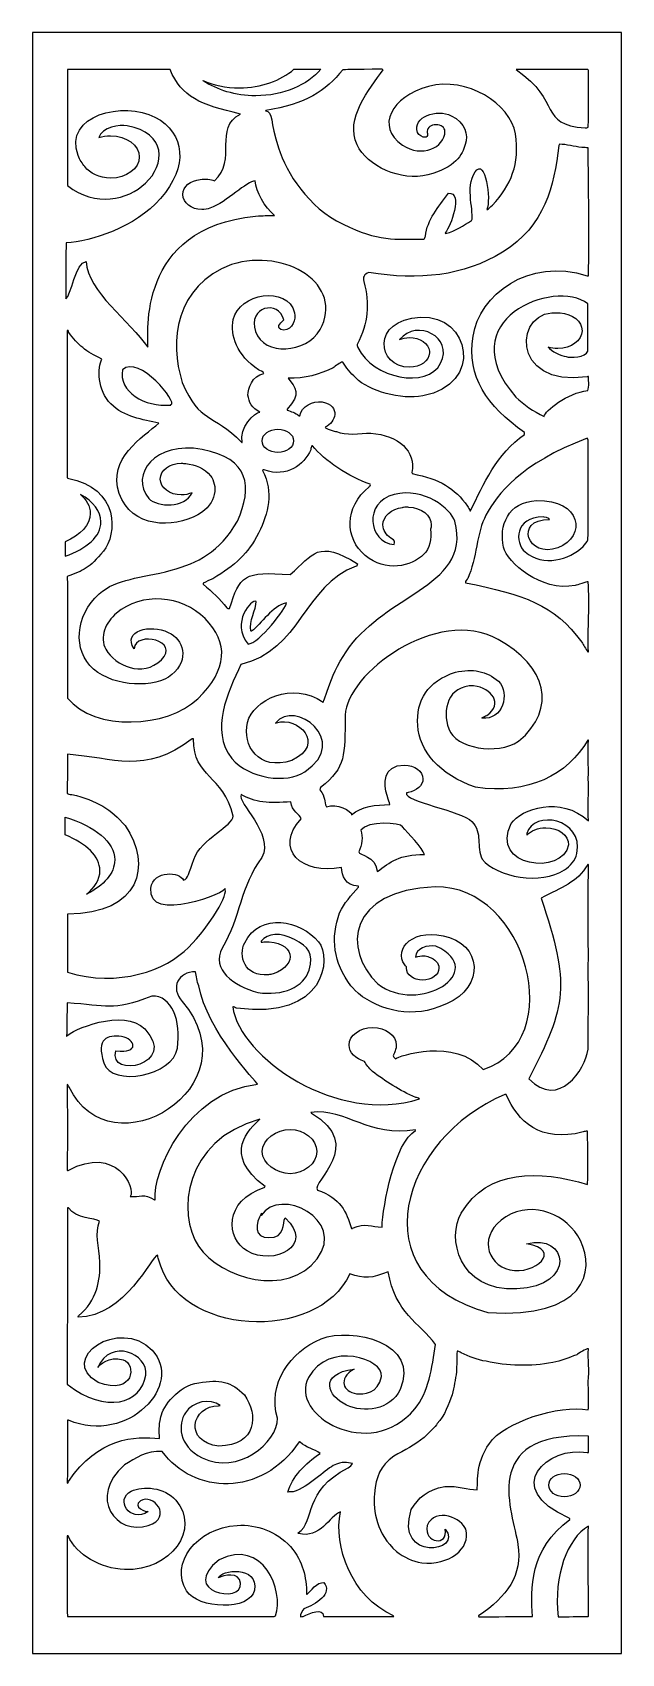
# Model space of a CAD drawing. Header units: centimetres. Extents: x 14.5 to 20.6, y -8.4 to 8.4.
import ezdxf

# ---------------------------------------------------------------- set-up
doc = ezdxf.new("R2010")
doc.units = ezdxf.units.CM
doc.header["$MEASUREMENT"] = 0
doc.layers.add('layer 1', color=7, linetype='Continuous')

msp = doc.modelspace()

# ---------------------------------------------------------------- linework, layer by layer
at = {"layer": 'layer 1', "color": 250}
for points, knots in [([(14.48272, 8.40077), (14.48272, 8.40077), (20.60883, 8.40077), (20.60883, 8.40077), (20.60883, 8.40077), (20.60883, 8.40077), (20.60883, -8.44603), (20.60883, -8.44603), (20.60883, -8.44603), (20.60883, -8.44603), (14.48272, -8.44603), (14.48272, -8.44603), (14.48272, -8.44603), (14.48272, -8.44603), (14.48272, 8.40077), (14.48272, 8.40077)], [0, 0, 0, 0, 0.2, 0.2, 0.2, 0.2, 0.4, 0.4, 0.4, 0.4, 0.6, 0.6, 0.6, 0.6, 1, 1, 1, 1]), ([(16.24335, 6.56004), (16.27398, 6.56004), (16.30302, 6.56572), (16.32887, 6.57581), (16.32887, 6.57581), (16.50755, 6.63549), (16.7092, 6.8578), (16.80059, 6.8578), (16.80059, 6.8578), (16.80693, 6.74322), (16.89773, 6.58594), (16.99875, 6.49946), (16.99875, 6.49946), (16.91508, 6.49711), (16.89168, 6.49711), (16.80395, 6.49125), (16.80395, 6.49125), (15.56239, 6.373), (15.68643, 5.25323), (15.68389, 5.12941), (15.68389, 5.12941), (15.49844, 5.39573), (15.0527, 5.71216), (15.04288, 6.01854), (15.04288, 6.01854), (14.93221, 6.01854), (14.88385, 5.65601), (14.82896, 5.63255), (14.82896, 5.63255), (14.82973, 5.79663), (14.83055, 6.13931), (14.83353, 6.21279), (14.83353, 6.21279), (15.09222, 6.23073), (15.55093, 6.37074), (15.81527, 6.67502), (15.81527, 6.67502), (16.10254, 7.00569), (16.07663, 7.35397), (15.75635, 7.52116), (15.75635, 7.52116), (15.43606, 7.68836), (14.8008, 7.54527), (14.95849, 7.12119), (14.95849, 7.12119), (14.97573, 7.07486), (14.99992, 7.03717), (15.02876, 7.00724), (15.02876, 7.00724), (15.07818, 6.93544), (15.17924, 6.88605), (15.29545, 6.88605), (15.29545, 6.88605), (15.46008, 6.88605), (15.59435, 6.98518), (15.59435, 7.10673), (15.59435, 7.10673), (15.59435, 7.22828), (15.46008, 7.32741), (15.29545, 7.32741), (15.29545, 7.32741), (15.25162, 7.32741), (15.20995, 7.32038), (15.17238, 7.30778), (15.17238, 7.30778), (15.20872, 7.41545), (15.38876, 7.44657), (15.4686, 7.43102), (15.4686, 7.43102), (15.8805, 7.35076), (15.86618, 7.03036), (15.65793, 6.83301), (15.65793, 6.83301), (15.47417, 6.65889), (15.13656, 6.58376), (14.84856, 6.80855), (14.84856, 6.80855), (14.84654, 8.01378), (14.84654, 8.01378), (14.84856, 8.01554), (14.84856, 8.01554), (15.20347, 8.01554), (15.5584, 8.01554), (15.91399, 8.01496), (15.91399, 8.01496), (16.03304, 7.72862), (16.23049, 7.64862), (16.64505, 7.55255), (16.64505, 7.55255), (16.36275, 7.40702), (16.61898, 7.07302), (16.37449, 6.85949), (16.37449, 6.85949), (16.3371, 6.87687), (16.28162, 6.88089), (16.22782, 6.87218), (16.22782, 6.87218), (16.12722, 6.86583), (16.0476, 6.79828), (16.0476, 6.71636), (16.0476, 6.71636), (16.0476, 6.63026), (16.13553, 6.56004), (16.24335, 6.56004)], [0, 0, 0, 0, 0.03703704, 0.03703704, 0.03703704, 0.03703704, 0.07407407, 0.07407407, 0.07407407, 0.07407407, 0.11111111, 0.11111111, 0.11111111, 0.11111111, 0.14814815, 0.14814815, 0.14814815, 0.14814815, 0.18518519, 0.18518519, 0.18518519, 0.18518519, 0.22222222, 0.22222222, 0.22222222, 0.22222222, 0.25925926, 0.25925926, 0.25925926, 0.25925926, 0.2962963, 0.2962963, 0.2962963, 0.2962963, 0.33333333, 0.33333333, 0.33333333, 0.33333333, 0.37037037, 0.37037037, 0.37037037, 0.37037037, 0.40740741, 0.40740741, 0.40740741, 0.40740741, 0.44444444, 0.44444444, 0.44444444, 0.44444444, 0.48148148, 0.48148148, 0.48148148, 0.48148148, 0.51851852, 0.51851852, 0.51851852, 0.51851852, 0.55555556, 0.55555556, 0.55555556, 0.55555556, 0.59259259, 0.59259259, 0.59259259, 0.59259259, 0.62962963, 0.62962963, 0.62962963, 0.62962963, 0.66666667, 0.66666667, 0.66666667, 0.66666667, 0.7037037, 0.7037037, 0.7037037, 0.7037037, 0.74074074, 0.74074074, 0.74074074, 0.74074074, 0.77777778, 0.77777778, 0.77777778, 0.77777778, 0.81481481, 0.81481481, 0.81481481, 0.81481481, 0.85185185, 0.85185185, 0.85185185, 0.85185185, 0.88888889, 0.88888889, 0.88888889, 0.88888889, 0.92592593, 0.92592593, 0.92592593, 0.92592593, 1, 1, 1, 1]), ([(16.25897, 7.89924), (16.40114, 7.80198), (16.59359, 7.74264), (16.80429, 7.74264), (16.80429, 7.74264), (17.09094, 7.74264), (17.34293, 7.85306), (17.48258, 8.01789), (17.48258, 8.01789), (17.48258, 8.01789), (17.20138, 8.01789), (17.20138, 8.01789), (17.20138, 8.01789), (17.06627, 7.90001), (16.86225, 7.8247), (16.63465, 7.8247), (16.63465, 7.8247), (16.49764, 7.82472), (16.35448, 7.85499), (16.25915, 7.89944), (16.25915, 7.89944), (16.2591, 7.89946), (16.25874, 7.89942), (16.25897, 7.89924)], [0, 0, 0, 0, 0.14285714, 0.14285714, 0.14285714, 0.14285714, 0.28571429, 0.28571429, 0.28571429, 0.28571429, 0.42857143, 0.42857143, 0.42857143, 0.42857143, 0.57142857, 0.57142857, 0.57142857, 0.57142857, 0.71428571, 0.71428571, 0.71428571, 0.71428571, 1, 1, 1, 1]), ([(17.71225, 6.40662), (17.3465, 6.58609), (17.12899, 6.93563), (17.04112, 7.20244), (17.04112, 7.20244), (16.95323, 7.46926), (16.98546, 7.57743), (16.9072, 7.58682), (16.9072, 7.58682), (16.90787, 7.58857), (16.90855, 7.58974), (16.90923, 7.59092), (16.90923, 7.59092), (17.3203, 7.65336), (17.53279, 7.78965), (17.70879, 8.01319), (17.70879, 8.01319), (17.78909, 8.01378), (17.80258, 8.01613), (18.11972, 8.01789), (18.11972, 8.01789), (18.12308, 8.01731), (18.12548, 8.01307), (18.12954, 8.01189), (18.12954, 8.01189), (17.98551, 7.80861), (17.7286, 7.50619), (17.85946, 7.23171), (17.85946, 7.23171), (17.96367, 7.01311), (18.31041, 6.84872), (18.5958, 6.921), (18.5958, 6.921), (18.8812, 6.99328), (18.95102, 7.13106), (18.98374, 7.23496), (18.98374, 7.23496), (19.01646, 7.33886), (18.98578, 7.46106), (18.83782, 7.53523), (18.83782, 7.53523), (18.68986, 7.60942), (18.43116, 7.52607), (18.48745, 7.36161), (18.48745, 7.36161), (18.50498, 7.33403), (18.52658, 7.30647), (18.5765, 7.31234), (18.5765, 7.31234), (18.59063, 7.3208), (18.59223, 7.33535), (18.59235, 7.35114), (18.59235, 7.35114), (18.58901, 7.35817), (18.58719, 7.36573), (18.58719, 7.37358), (18.58719, 7.37358), (18.58719, 7.41117), (18.6287, 7.44181), (18.67961, 7.44181), (18.67961, 7.44181), (18.7305, 7.44181), (18.77202, 7.41117), (18.77202, 7.37358), (18.77202, 7.37358), (18.77202, 7.20208), (18.52935, 7.09422), (18.33019, 7.2305), (18.33019, 7.2305), (18.04939, 7.42265), (18.21332, 7.73237), (18.60231, 7.83938), (18.60231, 7.83938), (18.99129, 7.94639), (19.45877, 7.66036), (19.50519, 7.34605), (19.50519, 7.34605), (19.5516, 7.03175), (19.46094, 6.81481), (19.26611, 6.6062), (19.26611, 6.6062), (19.2391, 6.58099), (19.22763, 6.57276), (19.21549, 6.55987), (19.21549, 6.55987), (19.21211, 6.56046), (19.20942, 6.56046), (19.20672, 6.56046), (19.20672, 6.56046), (19.25589, 6.65899), (19.19246, 7.10964), (19.08527, 6.95106), (19.08527, 6.95106), (18.97807, 6.79248), (19.0817, 6.51814), (19.04884, 6.44491), (19.04884, 6.44491), (18.96648, 6.39576), (18.88552, 6.33658), (18.77961, 6.3112), (18.77961, 6.3112), (18.77218, 6.31412), (18.77623, 6.32117), (18.77623, 6.32117), (18.77623, 6.32117), (18.82919, 6.37591), (18.96638, 6.74537), (18.80862, 6.72879), (18.80862, 6.72879), (18.70133, 6.58216), (18.58866, 6.45958), (18.56842, 6.28245), (18.56842, 6.28245), (18.56234, 6.27307), (18.56369, 6.26135), (18.55019, 6.25195), (18.55019, 6.25195), (18.2565, 6.25263), (18.078, 6.22716), (17.71225, 6.40662)], [0, 0, 0, 0, 0.03225806, 0.03225806, 0.03225806, 0.03225806, 0.06451613, 0.06451613, 0.06451613, 0.06451613, 0.09677419, 0.09677419, 0.09677419, 0.09677419, 0.12903226, 0.12903226, 0.12903226, 0.12903226, 0.16129032, 0.16129032, 0.16129032, 0.16129032, 0.19354839, 0.19354839, 0.19354839, 0.19354839, 0.22580645, 0.22580645, 0.22580645, 0.22580645, 0.25806452, 0.25806452, 0.25806452, 0.25806452, 0.29032258, 0.29032258, 0.29032258, 0.29032258, 0.32258065, 0.32258065, 0.32258065, 0.32258065, 0.35483871, 0.35483871, 0.35483871, 0.35483871, 0.38709677, 0.38709677, 0.38709677, 0.38709677, 0.41935484, 0.41935484, 0.41935484, 0.41935484, 0.4516129, 0.4516129, 0.4516129, 0.4516129, 0.48387097, 0.48387097, 0.48387097, 0.48387097, 0.51612903, 0.51612903, 0.51612903, 0.51612903, 0.5483871, 0.5483871, 0.5483871, 0.5483871, 0.58064516, 0.58064516, 0.58064516, 0.58064516, 0.61290323, 0.61290323, 0.61290323, 0.61290323, 0.64516129, 0.64516129, 0.64516129, 0.64516129, 0.67741935, 0.67741935, 0.67741935, 0.67741935, 0.70967742, 0.70967742, 0.70967742, 0.70967742, 0.74193548, 0.74193548, 0.74193548, 0.74193548, 0.77419355, 0.77419355, 0.77419355, 0.77419355, 0.80645161, 0.80645161, 0.80645161, 0.80645161, 0.83870968, 0.83870968, 0.83870968, 0.83870968, 0.87096774, 0.87096774, 0.87096774, 0.87096774, 0.90322581, 0.90322581, 0.90322581, 0.90322581, 0.93548387, 0.93548387, 0.93548387, 0.93548387, 1, 1, 1, 1]), ([(20.23165, 7.40852), (19.73635, 7.44563), (19.9966, 7.68042), (19.51103, 8.01554), (19.51103, 8.01554), (19.76001, 8.01554), (20.00967, 8.01554), (20.25932, 8.01496), (20.25932, 8.01496), (20.26065, 8.01261), (20.26201, 8.00968), (20.26403, 8.00675), (20.26403, 8.00675), (20.26269, 7.81261), (20.26606, 7.61438), (20.26201, 7.41674), (20.26201, 7.41674), (20.25122, 7.40734), (20.24245, 7.40911), (20.23165, 7.40852)], [0, 0, 0, 0, 0.16666667, 0.16666667, 0.16666667, 0.16666667, 0.33333333, 0.33333333, 0.33333333, 0.33333333, 0.5, 0.5, 0.5, 0.5, 0.66666667, 0.66666667, 0.66666667, 0.66666667, 1, 1, 1, 1]), ([(18.40323, 4.92178), (18.51552, 4.92178), (18.60754, 4.98794), (18.61148, 5.07015), (18.61148, 5.07015), (18.61213, 5.07582), (18.61196, 5.08153), (18.61105, 5.08723), (18.61105, 5.08723), (18.60298, 5.16661), (18.51273, 5.22951), (18.40323, 5.22951), (18.40323, 5.22951), (18.36595, 5.22951), (18.3309, 5.22221), (18.30056, 5.20946), (18.30056, 5.20946), (18.30011, 5.20936), (18.29965, 5.20928), (18.29919, 5.20918), (18.29919, 5.20918), (18.485, 5.42947), (18.86324, 5.23316), (18.72702, 4.96311), (18.72702, 4.96311), (18.5908, 4.69307), (18.02077, 4.80212), (17.86669, 5.12706), (17.86669, 5.12706), (17.85993, 5.14876), (17.85993, 5.14876), (17.85993, 5.15873), (17.85993, 5.15873), (17.97386, 5.38532), (17.98949, 5.5731), (17.92943, 5.81325), (17.92943, 5.81325), (17.91526, 5.85549), (17.93281, 5.89009), (17.98004, 5.90476), (17.98004, 5.90476), (18.5007, 5.82349), (18.96535, 5.86681), (19.37, 6.11717), (19.37, 6.11717), (19.81756, 6.39407), (19.90348, 6.79934), (19.95567, 7.22495), (19.95567, 7.22495), (19.95771, 7.22963), (19.95973, 7.23433), (19.96176, 7.23844), (19.96176, 7.23844), (20.03395, 7.23844), (20.11627, 7.21439), (20.1959, 7.20442), (20.1959, 7.20442), (20.21748, 7.20384), (20.23975, 7.20325), (20.26201, 7.20208), (20.26201, 7.20208), (20.26224, 6.80186), (20.27553, 6.28558), (20.26335, 5.87191), (20.26335, 5.87191), (20.25932, 5.87191), (20.25527, 5.87191), (20.25189, 5.87133), (20.25189, 5.87133), (19.63895, 6.07223), (19.12785, 5.66797), (19.06445, 5.24364), (19.06445, 5.24364), (19.00106, 4.81932), (19.20321, 4.52274), (19.60009, 4.2444), (19.60009, 4.2444), (19.60009, 4.23794), (19.60009, 4.2309), (19.60009, 4.22387), (19.60009, 4.22387), (19.30686, 4.02336), (19.17191, 3.70183), (19.03736, 3.43034), (19.03736, 3.43034), (19.03467, 3.42976), (19.03265, 3.42917), (19.0306, 3.42858), (19.0306, 3.42858), (19.02792, 3.44676), (19.01442, 3.46437), (19.007, 3.47726), (19.007, 3.47726), (18.87231, 3.66593), (18.72176, 3.75948), (18.43076, 3.81566), (18.43076, 3.81566), (18.4301, 3.81978), (18.42942, 3.82388), (18.42875, 3.8274), (18.42875, 3.8274), (18.47328, 4.04769), (18.29035, 4.21537), (18.00027, 4.23677), (18.00027, 4.23677), (17.88826, 4.23442), (17.73915, 4.20921), (17.64536, 4.2526), (17.64536, 4.2526), (17.62715, 4.25495), (17.52661, 4.28017), (17.52661, 4.30011), (17.52661, 4.30011), (17.63583, 4.3406), (17.69513, 4.52421), (17.49501, 4.56059), (17.49501, 4.56059), (17.39983, 4.57789), (17.27698, 4.51361), (17.26279, 4.4174), (17.26279, 4.4174), (17.26009, 4.418), (17.2574, 4.418), (17.25469, 4.418), (17.25469, 4.418), (17.21353, 4.44908), (17.17237, 4.4614), (17.13188, 4.47605), (17.13188, 4.47605), (17.13121, 4.47899), (17.13121, 4.48193), (17.13121, 4.48427), (17.13121, 4.48427), (17.27934, 4.64983), (17.22052, 4.70741), (17.14134, 4.80684), (17.14134, 4.80684), (17.31403, 4.80084), (17.46804, 4.84544), (17.61028, 4.91651), (17.61028, 4.91651), (17.63187, 4.93118), (17.6818, 4.97517), (17.70879, 4.97517), (17.70879, 4.97517), (17.7459, 4.91945), (17.78909, 4.86431), (17.84441, 4.81036), (17.84441, 4.81036), (17.98468, 4.67258), (18.31708, 4.58092), (18.54188, 4.6239), (18.54188, 4.6239), (19.17779, 4.74225), (19.0362, 5.46675), (18.51743, 5.44119), (18.51743, 5.44119), (17.99865, 5.41564), (18.06736, 4.92178), (18.40323, 4.92178)], [0, 0, 0, 0, 0.02439024, 0.02439024, 0.02439024, 0.02439024, 0.04878049, 0.04878049, 0.04878049, 0.04878049, 0.07317073, 0.07317073, 0.07317073, 0.07317073, 0.09756098, 0.09756098, 0.09756098, 0.09756098, 0.12195122, 0.12195122, 0.12195122, 0.12195122, 0.14634146, 0.14634146, 0.14634146, 0.14634146, 0.17073171, 0.17073171, 0.17073171, 0.17073171, 0.19512195, 0.19512195, 0.19512195, 0.19512195, 0.2195122, 0.2195122, 0.2195122, 0.2195122, 0.24390244, 0.24390244, 0.24390244, 0.24390244, 0.26829268, 0.26829268, 0.26829268, 0.26829268, 0.29268293, 0.29268293, 0.29268293, 0.29268293, 0.31707317, 0.31707317, 0.31707317, 0.31707317, 0.34146341, 0.34146341, 0.34146341, 0.34146341, 0.36585366, 0.36585366, 0.36585366, 0.36585366, 0.3902439, 0.3902439, 0.3902439, 0.3902439, 0.41463415, 0.41463415, 0.41463415, 0.41463415, 0.43902439, 0.43902439, 0.43902439, 0.43902439, 0.46341463, 0.46341463, 0.46341463, 0.46341463, 0.48780488, 0.48780488, 0.48780488, 0.48780488, 0.51219512, 0.51219512, 0.51219512, 0.51219512, 0.53658537, 0.53658537, 0.53658537, 0.53658537, 0.56097561, 0.56097561, 0.56097561, 0.56097561, 0.58536585, 0.58536585, 0.58536585, 0.58536585, 0.6097561, 0.6097561, 0.6097561, 0.6097561, 0.63414634, 0.63414634, 0.63414634, 0.63414634, 0.65853659, 0.65853659, 0.65853659, 0.65853659, 0.68292683, 0.68292683, 0.68292683, 0.68292683, 0.70731707, 0.70731707, 0.70731707, 0.70731707, 0.73170732, 0.73170732, 0.73170732, 0.73170732, 0.75609756, 0.75609756, 0.75609756, 0.75609756, 0.7804878, 0.7804878, 0.7804878, 0.7804878, 0.80487805, 0.80487805, 0.80487805, 0.80487805, 0.82926829, 0.82926829, 0.82926829, 0.82926829, 0.85365854, 0.85365854, 0.85365854, 0.85365854, 0.87804878, 0.87804878, 0.87804878, 0.87804878, 0.90243902, 0.90243902, 0.90243902, 0.90243902, 0.92682927, 0.92682927, 0.92682927, 0.92682927, 0.95121951, 0.95121951, 0.95121951, 0.95121951, 1, 1, 1, 1]), ([(16.66024, 4.13824), (16.34877, 4.45903), (16.22738, 4.32845), (16.04084, 4.76286), (16.04084, 4.76286), (15.90468, 5.18774), (15.96393, 5.76911), (16.55431, 5.98862), (16.55431, 5.98862), (17.12009, 6.16693), (17.73308, 5.77399), (17.47325, 5.31246), (17.47325, 5.31246), (17.33476, 5.06647), (16.8891, 5.03276), (16.80274, 5.29257), (16.80274, 5.29257), (16.71639, 5.55238), (17.0437, 5.62674), (17.09747, 5.41268), (17.09747, 5.41268), (17.05834, 5.37691), (16.99964, 5.32589), (17.09613, 5.30653), (17.09613, 5.30653), (17.19059, 5.31533), (17.22163, 5.41972), (17.20948, 5.48718), (17.20948, 5.48718), (17.13206, 5.77792), (16.62877, 5.68778), (16.57107, 5.41592), (16.57107, 5.41592), (16.53658, 5.25344), (16.60867, 5.04561), (16.83433, 4.89305), (16.83433, 4.89305), (16.84512, 4.88836), (16.88493, 4.87781), (16.88966, 4.85728), (16.88966, 4.85728), (16.76676, 4.83129), (16.72289, 4.69905), (16.72368, 4.63266), (16.72368, 4.63266), (16.73177, 4.56051), (16.76686, 4.49483), (16.84715, 4.45553), (16.84715, 4.45553), (16.79996, 4.45313), (16.62487, 4.29043), (16.66497, 4.14), (16.66497, 4.14), (16.66294, 4.13942), (16.6616, 4.13883), (16.66024, 4.13824)], [0, 0, 0, 0, 0.06666667, 0.06666667, 0.06666667, 0.06666667, 0.13333333, 0.13333333, 0.13333333, 0.13333333, 0.2, 0.2, 0.2, 0.2, 0.26666667, 0.26666667, 0.26666667, 0.26666667, 0.33333333, 0.33333333, 0.33333333, 0.33333333, 0.4, 0.4, 0.4, 0.4, 0.46666667, 0.46666667, 0.46666667, 0.46666667, 0.53333333, 0.53333333, 0.53333333, 0.53333333, 0.6, 0.6, 0.6, 0.6, 0.66666667, 0.66666667, 0.66666667, 0.66666667, 0.73333333, 0.73333333, 0.73333333, 0.73333333, 0.8, 0.8, 0.8, 0.8, 0.86666667, 0.86666667, 0.86666667, 0.86666667, 1, 1, 1, 1]), ([(19.94627, 5.11534), (20.08482, 5.11534), (20.19782, 5.19877), (20.19782, 5.30106), (20.19782, 5.30106), (20.19782, 5.39732), (20.09772, 5.47688), (19.97044, 5.48591), (19.97044, 5.48591), (19.47773, 5.553), (19.44314, 4.69852), (20.24987, 4.82327), (20.24987, 4.82327), (20.25392, 4.82385), (20.25864, 4.82444), (20.26335, 4.82444), (20.26335, 4.82444), (20.26335, 4.8221), (20.27483, 4.70597), (20.25662, 4.67957), (20.25662, 4.67957), (20.04807, 4.65687), (19.80651, 4.46519), (19.80454, 4.40979), (19.80454, 4.40979), (19.68444, 4.46668), (19.59469, 4.52943), (19.50901, 4.61213), (19.50901, 4.61213), (18.81136, 5.41075), (19.91251, 5.84993), (20.25932, 5.58101), (20.25932, 5.58101), (20.25932, 5.17399), (20.25932, 5.17399), (20.2573, 5.08836), (20.2573, 5.08836), (20.23629, 5.02568), (20.07381, 5.01341), (20.03125, 5.03264), (20.03125, 5.03264), (19.98378, 5.03756), (19.87273, 5.0901), (19.84589, 5.13083), (19.84589, 5.13083), (19.87667, 5.12088), (19.91062, 5.11534), (19.94627, 5.11534)], [0, 0, 0, 0, 0.07692308, 0.07692308, 0.07692308, 0.07692308, 0.15384615, 0.15384615, 0.15384615, 0.15384615, 0.23076923, 0.23076923, 0.23076923, 0.23076923, 0.30769231, 0.30769231, 0.30769231, 0.30769231, 0.38461538, 0.38461538, 0.38461538, 0.38461538, 0.46153846, 0.46153846, 0.46153846, 0.46153846, 0.53846154, 0.53846154, 0.53846154, 0.53846154, 0.61538462, 0.61538462, 0.61538462, 0.61538462, 0.69230769, 0.69230769, 0.69230769, 0.69230769, 0.76923077, 0.76923077, 0.76923077, 0.76923077, 0.84615385, 0.84615385, 0.84615385, 0.84615385, 1, 1, 1, 1]), ([(16.0305, 3.59409), (16.07177, 3.59409), (16.11042, 3.60283), (16.14338, 3.61798), (16.14338, 3.61798), (16.07046, 3.45729), (15.78054, 3.46436), (15.69373, 3.55631), (15.69373, 3.55631), (15.4882, 3.80364), (15.7599, 4.15968), (16.2484, 4.06651), (16.2484, 4.06651), (16.73691, 3.97333), (16.77776, 3.6793), (16.61369, 3.32067), (16.61369, 3.32067), (16.42206, 2.99747), (16.21022, 2.88851), (15.92478, 2.8116), (15.92478, 2.8116), (15.60373, 2.72509), (15.35777, 2.72749), (15.17758, 2.56644), (15.17758, 2.56644), (14.92437, 2.34013), (14.8992, 1.97562), (15.11959, 1.78406), (15.11959, 1.78406), (15.33999, 1.5925), (15.76544, 1.58654), (15.93186, 1.72685), (15.93186, 1.72685), (16.12212, 1.88728), (16.05088, 2.09242), (15.89592, 2.16647), (15.89592, 2.16647), (15.7089, 2.25582), (15.41702, 2.18363), (15.5392, 1.99628), (15.5392, 1.99628), (15.55856, 2.18809), (16.02774, 2.07682), (15.82378, 1.88079), (15.82378, 1.88079), (15.62665, 1.69131), (15.34387, 1.81977), (15.24623, 1.9901), (15.24623, 1.9901), (15.17498, 2.1144), (15.24681, 2.27416), (15.35638, 2.36628), (15.35638, 2.36628), (15.61609, 2.58463), (16.03445, 2.55651), (16.27923, 2.30918), (16.27923, 2.30918), (16.52399, 2.06185), (16.51671, 1.78051), (16.20205, 1.47621), (16.20205, 1.47621), (15.88737, 1.17191), (15.12305, 1.13451), (14.84788, 1.48319), (14.84788, 1.48319), (14.84721, 1.90311), (14.84654, 2.32305), (14.84586, 2.74239), (14.84586, 2.74239), (14.84721, 2.74531), (14.84924, 2.74825), (14.85125, 2.7506), (14.85125, 2.7506), (15.01349, 2.8065), (15.07685, 2.83566), (15.22034, 3.00925), (15.22034, 3.00925), (15.36382, 3.18283), (15.39515, 3.66836), (14.84856, 3.76816), (14.84856, 3.76816), (14.84721, 3.7711), (14.84654, 3.77403), (14.84586, 3.77638), (14.84586, 3.77638), (14.84519, 4.28487), (14.84452, 4.79335), (14.84452, 5.30184), (14.84452, 5.30184), (14.84721, 5.30184), (14.85058, 5.30184), (14.85396, 5.30184), (14.85396, 5.30184), (14.85733, 5.29715), (14.85733, 5.29715), (14.86139, 5.28366), (14.86139, 5.28366), (14.95563, 5.15321), (15.03736, 5.08291), (15.20482, 5.00684), (15.20482, 5.00684), (15.15664, 4.92165), (15.1572, 4.67827), (15.29876, 4.5399), (15.29876, 4.5399), (15.4403, 4.40152), (15.62633, 4.37782), (15.7986, 4.34176), (15.7986, 4.34176), (15.63513, 4.19736), (15.25885, 3.97242), (15.38567, 3.61028), (15.38567, 3.61028), (15.51249, 3.24815), (15.94693, 3.24545), (16.20376, 3.38894), (16.20376, 3.38894), (16.41043, 3.5044), (16.40733, 3.70282), (16.33457, 3.79289), (16.33457, 3.79289), (16.27339, 3.86865), (16.17279, 3.91256), (16.07877, 3.91965), (16.07877, 3.91965), (16.06324, 3.92232), (16.04708, 3.92373), (16.0305, 3.92373), (16.0305, 3.92373), (15.91036, 3.92373), (15.81238, 3.84969), (15.81238, 3.75891), (15.81238, 3.75891), (15.81238, 3.66813), (15.91036, 3.59409), (16.0305, 3.59409)], [0, 0, 0, 0, 0.02857143, 0.02857143, 0.02857143, 0.02857143, 0.05714286, 0.05714286, 0.05714286, 0.05714286, 0.08571429, 0.08571429, 0.08571429, 0.08571429, 0.11428571, 0.11428571, 0.11428571, 0.11428571, 0.14285714, 0.14285714, 0.14285714, 0.14285714, 0.17142857, 0.17142857, 0.17142857, 0.17142857, 0.2, 0.2, 0.2, 0.2, 0.22857143, 0.22857143, 0.22857143, 0.22857143, 0.25714286, 0.25714286, 0.25714286, 0.25714286, 0.28571429, 0.28571429, 0.28571429, 0.28571429, 0.31428571, 0.31428571, 0.31428571, 0.31428571, 0.34285714, 0.34285714, 0.34285714, 0.34285714, 0.37142857, 0.37142857, 0.37142857, 0.37142857, 0.4, 0.4, 0.4, 0.4, 0.42857143, 0.42857143, 0.42857143, 0.42857143, 0.45714286, 0.45714286, 0.45714286, 0.45714286, 0.48571429, 0.48571429, 0.48571429, 0.48571429, 0.51428571, 0.51428571, 0.51428571, 0.51428571, 0.54285714, 0.54285714, 0.54285714, 0.54285714, 0.57142857, 0.57142857, 0.57142857, 0.57142857, 0.6, 0.6, 0.6, 0.6, 0.62857143, 0.62857143, 0.62857143, 0.62857143, 0.65714286, 0.65714286, 0.65714286, 0.65714286, 0.68571429, 0.68571429, 0.68571429, 0.68571429, 0.71428571, 0.71428571, 0.71428571, 0.71428571, 0.74285714, 0.74285714, 0.74285714, 0.74285714, 0.77142857, 0.77142857, 0.77142857, 0.77142857, 0.8, 0.8, 0.8, 0.8, 0.82857143, 0.82857143, 0.82857143, 0.82857143, 0.85714286, 0.85714286, 0.85714286, 0.85714286, 0.88571429, 0.88571429, 0.88571429, 0.88571429, 0.91428571, 0.91428571, 0.91428571, 0.91428571, 0.94285714, 0.94285714, 0.94285714, 0.94285714, 1, 1, 1, 1]), ([(15.41939, 4.89482), (15.59205, 5.05786), (16.00039, 4.54667), (15.92342, 4.53411), (15.92342, 4.53411), (15.92275, 4.53236), (15.92207, 4.5306), (15.92207, 4.52884), (15.92207, 4.52884), (15.64634, 4.50155), (15.37703, 4.67019), (15.41939, 4.89482)], [0, 0, 0, 0, 0.25, 0.25, 0.25, 0.25, 0.5, 0.5, 0.5, 0.5, 1, 1, 1, 1]), ([(17.0346, 4.03564), (17.12483, 4.03564), (17.19843, 4.08998), (17.19843, 4.1566), (17.19843, 4.1566), (17.19843, 4.22323), (17.12483, 4.27756), (17.0346, 4.27756), (17.0346, 4.27756), (16.94435, 4.27756), (16.87076, 4.22323), (16.87076, 4.1566), (16.87076, 4.1566), (16.87076, 4.08998), (16.94435, 4.03564), (17.0346, 4.03564)], [0, 0, 0, 0, 0.2, 0.2, 0.2, 0.2, 0.4, 0.4, 0.4, 0.4, 0.6, 0.6, 0.6, 0.6, 1, 1, 1, 1]), ([(18.62276, 3.23743), (18.62776, 3.252), (18.63043, 3.26726), (18.63043, 3.28296), (18.63043, 3.28296), (18.63043, 3.38149), (18.52557, 3.46251), (18.39402, 3.4683), (18.39402, 3.4683), (18.37783, 3.46961), (18.36075, 3.46974), (18.34269, 3.46846), (18.34269, 3.46846), (18.33905, 3.46745), (18.33549, 3.46643), (18.33197, 3.46538), (18.33197, 3.46538), (18.21576, 3.44906), (18.12743, 3.37339), (18.12743, 3.28296), (18.12743, 3.28296), (18.12743, 3.22845), (18.15953, 3.1793), (18.21048, 3.14528), (18.21048, 3.14528), (18.26097, 3.11991), (18.24312, 3.10944), (18.24497, 3.07865), (18.24497, 3.07865), (17.96988, 3.1034), (17.92756, 3.51997), (18.243, 3.59927), (18.243, 3.59927), (18.55844, 3.67857), (18.83622, 3.44927), (18.87328, 3.32069), (18.87328, 3.32069), (18.9763, 2.96331), (18.74655, 2.76314), (18.50432, 2.60104), (18.50432, 2.60104), (18.26208, 2.43894), (17.97648, 2.27637), (17.77996, 2.01507), (17.77996, 2.01507), (17.58343, 1.75376), (17.52072, 1.44653), (17.5057, 1.44155), (17.5057, 1.44155), (17.18421, 1.66566), (16.77735, 1.46543), (16.71974, 1.22924), (16.71974, 1.22924), (16.66213, 0.99305), (16.83061, 0.72091), (17.18051, 0.83549), (17.18051, 0.83549), (17.54107, 1.00408), (17.24124, 1.29946), (17.02056, 1.22572), (17.02056, 1.22572), (17.01718, 1.22514), (17.01381, 1.22455), (17.01111, 1.22337), (17.01111, 1.22337), (17.20135, 1.47835), (17.80214, 1.04278), (17.31407, 0.71606), (17.31407, 0.71606), (17.12594, 0.59013), (16.74059, 0.64593), (16.55498, 0.85389), (16.55498, 0.85389), (16.32669, 1.15911), (16.51531, 1.53228), (16.65012, 1.83391), (16.65012, 1.83391), (17.26995, 1.97345), (17.30679, 2.65792), (17.84982, 2.85558), (17.84982, 2.85558), (17.85117, 2.85558), (17.85251, 2.85558), (17.85454, 2.85558), (17.85454, 2.85558), (17.85722, 2.86672), (17.86263, 2.86731), (17.86263, 2.87845), (17.86263, 2.87845), (17.44655, 3.13502), (17.4061, 2.97783), (17.1636, 2.76702), (17.1636, 2.76702), (16.68487, 2.80172), (16.63538, 2.75819), (16.53339, 2.41278), (16.53339, 2.41278), (16.51989, 2.40985), (16.5091, 2.41924), (16.50371, 2.42216), (16.50371, 2.42216), (16.42959, 2.51397), (16.35865, 2.5876), (16.2581, 2.66614), (16.2581, 2.66614), (16.25742, 2.66966), (16.25674, 2.67319), (16.25674, 2.6767), (16.25674, 2.6767), (16.28914, 2.69312), (16.32288, 2.70719), (16.35863, 2.72362), (16.35863, 2.72362), (16.58846, 2.86202), (16.7305, 2.9861), (16.83433, 3.19751), (16.83433, 3.19751), (16.93816, 3.40891), (16.99105, 3.6169), (16.87683, 3.84851), (16.87683, 3.84851), (16.87683, 3.85085), (16.87683, 3.85321), (16.87752, 3.85497), (16.87752, 3.85497), (16.88291, 3.85497), (16.8883, 3.85438), (16.8937, 3.8538), (16.8937, 3.8538), (17.1277, 3.77004), (17.3094, 3.91025), (17.37615, 4.06199), (17.37615, 4.06199), (17.38086, 4.08722), (17.38086, 4.08722), (17.38829, 4.10539), (17.38829, 4.10539), (17.39099, 4.10539), (17.39368, 4.10539), (17.39639, 4.10539), (17.39639, 4.10539), (17.51649, 3.94922), (17.77475, 3.7833), (17.99421, 3.70482), (17.99421, 3.70482), (17.9969, 3.70013), (17.9969, 3.70013), (17.99622, 3.69016), (17.99622, 3.69016), (17.98611, 3.69016), (17.98746, 3.68371), (17.98409, 3.6796), (17.98409, 3.6796), (17.72176, 3.46483), (17.73243, 3.13922), (17.9436, 2.96408), (17.9436, 2.96408), (18.15478, 2.78895), (18.4218, 2.84862), (18.5529, 2.97758), (18.5529, 2.97758), (18.61015, 3.03389), (18.63685, 3.13888), (18.62276, 3.23743)], [0, 0, 0, 0, 0.02380952, 0.02380952, 0.02380952, 0.02380952, 0.04761905, 0.04761905, 0.04761905, 0.04761905, 0.07142857, 0.07142857, 0.07142857, 0.07142857, 0.0952381, 0.0952381, 0.0952381, 0.0952381, 0.11904762, 0.11904762, 0.11904762, 0.11904762, 0.14285714, 0.14285714, 0.14285714, 0.14285714, 0.16666667, 0.16666667, 0.16666667, 0.16666667, 0.19047619, 0.19047619, 0.19047619, 0.19047619, 0.21428571, 0.21428571, 0.21428571, 0.21428571, 0.23809524, 0.23809524, 0.23809524, 0.23809524, 0.26190476, 0.26190476, 0.26190476, 0.26190476, 0.28571429, 0.28571429, 0.28571429, 0.28571429, 0.30952381, 0.30952381, 0.30952381, 0.30952381, 0.33333333, 0.33333333, 0.33333333, 0.33333333, 0.35714286, 0.35714286, 0.35714286, 0.35714286, 0.38095238, 0.38095238, 0.38095238, 0.38095238, 0.4047619, 0.4047619, 0.4047619, 0.4047619, 0.42857143, 0.42857143, 0.42857143, 0.42857143, 0.45238095, 0.45238095, 0.45238095, 0.45238095, 0.47619048, 0.47619048, 0.47619048, 0.47619048, 0.5, 0.5, 0.5, 0.5, 0.52380952, 0.52380952, 0.52380952, 0.52380952, 0.54761905, 0.54761905, 0.54761905, 0.54761905, 0.57142857, 0.57142857, 0.57142857, 0.57142857, 0.5952381, 0.5952381, 0.5952381, 0.5952381, 0.61904762, 0.61904762, 0.61904762, 0.61904762, 0.64285714, 0.64285714, 0.64285714, 0.64285714, 0.66666667, 0.66666667, 0.66666667, 0.66666667, 0.69047619, 0.69047619, 0.69047619, 0.69047619, 0.71428571, 0.71428571, 0.71428571, 0.71428571, 0.73809524, 0.73809524, 0.73809524, 0.73809524, 0.76190476, 0.76190476, 0.76190476, 0.76190476, 0.78571429, 0.78571429, 0.78571429, 0.78571429, 0.80952381, 0.80952381, 0.80952381, 0.80952381, 0.83333333, 0.83333333, 0.83333333, 0.83333333, 0.85714286, 0.85714286, 0.85714286, 0.85714286, 0.88095238, 0.88095238, 0.88095238, 0.88095238, 0.9047619, 0.9047619, 0.9047619, 0.9047619, 0.92857143, 0.92857143, 0.92857143, 0.92857143, 0.95238095, 0.95238095, 0.95238095, 0.95238095, 1, 1, 1, 1]), ([(20.25864, 1.96412), (20.23232, 1.99461), (20.21411, 2.03567), (20.19522, 2.06499), (20.19522, 2.06499), (19.90507, 2.45769), (19.59713, 2.55819), (18.98473, 2.6814), (18.98473, 2.6814), (18.98473, 2.69546), (19.00093, 2.71776), (19.00901, 2.72655), (19.00901, 2.72655), (19.10195, 2.93195), (19.10305, 3.20672), (19.19862, 3.38479), (19.19862, 3.38479), (19.3139, 3.59957), (19.55444, 3.92049), (20.252, 4.1834), (20.252, 4.1834), (20.25334, 4.17695), (20.25999, 4.1705), (20.26201, 4.16346), (20.26201, 4.16346), (20.26201, 3.82213), (20.26201, 3.47609), (20.25932, 3.12947), (20.25932, 3.12947), (20.25122, 3.10777), (20.2249, 3.07728), (20.20871, 3.05792), (20.20871, 3.05792), (20.06845, 2.91943), (19.79053, 2.84416), (19.60517, 3.00229), (19.60517, 3.00229), (19.49573, 3.09566), (19.4937, 3.36524), (19.79307, 3.36524), (19.79307, 3.36524), (19.79576, 3.36524), (19.86527, 3.35645), (19.86054, 3.34061), (19.86054, 3.34061), (19.48059, 3.34061), (19.63842, 2.92819), (19.94488, 3.04561), (19.94488, 3.04561), (20.25135, 3.16304), (20.18672, 3.55093), (19.72491, 3.53512), (19.72491, 3.53512), (19.42685, 3.52492), (19.33066, 3.27073), (19.38177, 3.05327), (19.38177, 3.05327), (19.41935, 2.89333), (19.76926, 2.58477), (20.12571, 2.65325), (20.12571, 2.65325), (20.14394, 2.65793), (20.24649, 2.69489), (20.26133, 2.69195), (20.26133, 2.69195), (20.28023, 2.45559), (20.25392, 2.20692), (20.26335, 1.96412), (20.26335, 1.96412), (20.26133, 1.96412), (20.25999, 1.96412), (20.25864, 1.96412)], [0, 0, 0, 0, 0.05263158, 0.05263158, 0.05263158, 0.05263158, 0.10526316, 0.10526316, 0.10526316, 0.10526316, 0.15789474, 0.15789474, 0.15789474, 0.15789474, 0.21052632, 0.21052632, 0.21052632, 0.21052632, 0.26315789, 0.26315789, 0.26315789, 0.26315789, 0.31578947, 0.31578947, 0.31578947, 0.31578947, 0.36842105, 0.36842105, 0.36842105, 0.36842105, 0.42105263, 0.42105263, 0.42105263, 0.42105263, 0.47368421, 0.47368421, 0.47368421, 0.47368421, 0.52631579, 0.52631579, 0.52631579, 0.52631579, 0.57894737, 0.57894737, 0.57894737, 0.57894737, 0.63157895, 0.63157895, 0.63157895, 0.63157895, 0.68421053, 0.68421053, 0.68421053, 0.68421053, 0.73684211, 0.73684211, 0.73684211, 0.73684211, 0.78947368, 0.78947368, 0.78947368, 0.78947368, 0.84210526, 0.84210526, 0.84210526, 0.84210526, 0.89473684, 0.89473684, 0.89473684, 0.89473684, 1, 1, 1, 1]), ([(14.98377, 3.59914), (15.1155, 3.52478), (15.19586, 3.42413), (15.19586, 3.31392), (15.19586, 3.31392), (15.19586, 3.16401), (15.04631, 3.03221), (14.82306, 2.95918), (14.82306, 2.95918), (14.82306, 2.95918), (14.82306, 3.10625), (14.82306, 3.10625), (14.82306, 3.10625), (14.98272, 3.17691), (15.08472, 3.28362), (15.08472, 3.40265), (15.08472, 3.40265), (15.08471, 3.47431), (15.04369, 3.54918), (14.98349, 3.59904), (14.98349, 3.59904), (14.98345, 3.59907), (14.98353, 3.59926), (14.98377, 3.59914)], [0, 0, 0, 0, 0.14285714, 0.14285714, 0.14285714, 0.14285714, 0.28571429, 0.28571429, 0.28571429, 0.28571429, 0.42857143, 0.42857143, 0.42857143, 0.42857143, 0.57142857, 0.57142857, 0.57142857, 0.57142857, 0.71428571, 0.71428571, 0.71428571, 0.71428571, 1, 1, 1, 1]), ([(16.72502, 2.04446), (16.54063, 2.26677), (16.76441, 2.51775), (16.80965, 2.48858), (16.80965, 2.48858), (16.80965, 2.40299), (16.73084, 2.28313), (16.75403, 2.18052), (16.75403, 2.18052), (16.75605, 2.17994), (16.75875, 2.17935), (16.76145, 2.17818), (16.76145, 2.17818), (16.86267, 2.25379), (16.97941, 2.44256), (17.12582, 2.47436), (17.12582, 2.47436), (17.12582, 2.4196), (16.83834, 2.0505), (16.72502, 2.04446)], [0, 0, 0, 0, 0.16666667, 0.16666667, 0.16666667, 0.16666667, 0.33333333, 0.33333333, 0.33333333, 0.33333333, 0.5, 0.5, 0.5, 0.5, 0.66666667, 0.66666667, 0.66666667, 0.66666667, 1, 1, 1, 1]), ([(20.05784, -0.04174), (20.05784, 0.05617), (19.95444, 0.13604), (19.82181, 0.13604), (19.82181, 0.13604), (19.73892, 0.13604), (19.66559, 0.10484), (19.62224, 0.05753), (19.62224, 0.05753), (19.62221, 0.06326), (19.62254, 0.06966), (19.62303, 0.07737), (19.62303, 0.07737), (19.69182, 0.32167), (20.21844, 0.2375), (20.14316, -0.13286), (20.14316, -0.13286), (20.12888, -0.2031), (20.07013, -0.26536), (20.01487, -0.30209), (20.01487, -0.30209), (19.77217, -0.46335), (19.31359, -0.37783), (19.15814, -0.19066), (19.15814, -0.19066), (19.09535, -0.06342), (19.16656, 0.08647), (19.05287, 0.19995), (19.05287, 0.19995), (18.93918, 0.31342), (18.34641, 0.40977), (18.37079, 0.49729), (18.37079, 0.49729), (18.37745, 0.49918), (18.38388, 0.50117), (18.39009, 0.50323), (18.39009, 0.50323), (18.47759, 0.51713), (18.54353, 0.57476), (18.54353, 0.64342), (18.54353, 0.64342), (18.54353, 0.7224), (18.45629, 0.7868), (18.34932, 0.7868), (18.34932, 0.7868), (18.12316, 0.7868), (18.12979, 0.58212), (18.17031, 0.47031), (18.17031, 0.47031), (18.18786, 0.40991), (18.19258, 0.40228), (18.19865, 0.37648), (18.19865, 0.37648), (18.05763, 0.37648), (17.89889, 0.35638), (17.80123, 0.2715), (17.80123, 0.2715), (17.80708, 0.30963), (17.64339, 0.3953), (17.54078, 0.35301), (17.54078, 0.35301), (17.50654, 0.41419), (17.53879, 0.45053), (17.47263, 0.52896), (17.47263, 0.52896), (17.47263, 0.54421), (17.47331, 0.54421), (17.47938, 0.55242), (17.47938, 0.55242), (17.74921, 0.77346), (17.728, 0.88025), (17.7362, 1.30557), (17.7362, 1.30557), (17.74439, 1.73089), (18.68639, 2.4445), (19.32412, 2.09373), (19.32412, 2.09373), (19.82383, 1.81887), (19.94709, 1.37864), (19.53734, 1.03393), (19.53734, 1.03393), (19.31496, 0.88646), (18.88216, 0.96216), (18.81132, 1.16238), (18.81132, 1.16238), (18.74049, 1.36259), (18.80235, 1.61178), (19.07055, 1.61178), (19.07055, 1.61178), (19.26122, 1.58432), (19.37994, 1.42575), (19.20905, 1.30291), (19.20905, 1.30291), (19.18746, 1.29998), (19.17838, 1.2832), (19.1568, 1.27967), (19.1568, 1.27967), (19.1568, 1.27851), (19.15747, 1.27734), (19.15814, 1.27557), (19.15814, 1.27557), (19.37075, 1.25123), (19.45329, 1.52992), (19.33019, 1.65973), (19.33019, 1.65973), (19.20382, 1.76212), (19.05788, 1.79407), (18.88217, 1.75239), (18.88217, 1.75239), (18.58994, 1.65915), (18.47177, 1.46015), (18.48947, 1.19757), (18.48947, 1.19757), (18.50716, 0.93499), (18.71197, 0.68681), (19.08931, 0.55771), (19.08931, 0.55771), (19.63597, 0.47309), (20.04876, 0.68606), (20.25662, 1.04742), (20.25662, 1.04742), (20.25932, 1.04742), (20.26201, 1.04742), (20.26538, 1.04742), (20.26538, 1.04742), (20.25527, 0.9178), (20.26742, 0.78527), (20.26201, 0.64861), (20.26201, 0.64861), (20.27483, 0.50492), (20.25054, 0.35478), (20.26335, 0.20639), (20.26335, 0.20639), (19.97324, 0.47608), (19.56779, 0.33226), (19.46072, 0.18001), (19.46072, 0.18001), (19.23051, -0.27523), (19.99919, -0.3667), (20.05784, -0.04174)], [0, 0, 0, 0, 0.02777778, 0.02777778, 0.02777778, 0.02777778, 0.05555556, 0.05555556, 0.05555556, 0.05555556, 0.08333333, 0.08333333, 0.08333333, 0.08333333, 0.11111111, 0.11111111, 0.11111111, 0.11111111, 0.13888889, 0.13888889, 0.13888889, 0.13888889, 0.16666667, 0.16666667, 0.16666667, 0.16666667, 0.19444444, 0.19444444, 0.19444444, 0.19444444, 0.22222222, 0.22222222, 0.22222222, 0.22222222, 0.25, 0.25, 0.25, 0.25, 0.27777778, 0.27777778, 0.27777778, 0.27777778, 0.30555556, 0.30555556, 0.30555556, 0.30555556, 0.33333333, 0.33333333, 0.33333333, 0.33333333, 0.36111111, 0.36111111, 0.36111111, 0.36111111, 0.38888889, 0.38888889, 0.38888889, 0.38888889, 0.41666667, 0.41666667, 0.41666667, 0.41666667, 0.44444444, 0.44444444, 0.44444444, 0.44444444, 0.47222222, 0.47222222, 0.47222222, 0.47222222, 0.5, 0.5, 0.5, 0.5, 0.52777778, 0.52777778, 0.52777778, 0.52777778, 0.55555556, 0.55555556, 0.55555556, 0.55555556, 0.58333333, 0.58333333, 0.58333333, 0.58333333, 0.61111111, 0.61111111, 0.61111111, 0.61111111, 0.63888889, 0.63888889, 0.63888889, 0.63888889, 0.66666667, 0.66666667, 0.66666667, 0.66666667, 0.69444444, 0.69444444, 0.69444444, 0.69444444, 0.72222222, 0.72222222, 0.72222222, 0.72222222, 0.75, 0.75, 0.75, 0.75, 0.77777778, 0.77777778, 0.77777778, 0.77777778, 0.80555556, 0.80555556, 0.80555556, 0.80555556, 0.83333333, 0.83333333, 0.83333333, 0.83333333, 0.86111111, 0.86111111, 0.86111111, 0.86111111, 0.88888889, 0.88888889, 0.88888889, 0.88888889, 0.91666667, 0.91666667, 0.91666667, 0.91666667, 0.94444444, 0.94444444, 0.94444444, 0.94444444, 1, 1, 1, 1]), ([(14.84654, -1.36365), (14.84654, -1.16248), (14.84654, -0.96131), (14.84654, -0.76074), (14.84654, -0.76074), (15.60667, -0.76074), (15.72699, -0.25533), (15.44638, 0.15771), (15.44638, 0.15771), (15.30609, 0.32487), (15.15363, 0.42038), (14.89242, 0.48146), (14.89242, 0.48146), (14.86677, 0.48264), (14.85531, 0.48204), (14.84586, 0.49612), (14.84586, 0.49612), (14.84586, 0.63043), (14.84586, 0.76474), (14.84654, 0.89904), (14.84654, 0.89904), (15.32598, 0.86766), (15.6451, 0.67998), (16.14339, 1.05916), (16.14339, 1.05916), (16.14744, 1.05916), (16.15215, 1.05916), (16.15689, 1.05916), (16.15689, 1.05916), (16.15801, 0.64729), (16.46585, 0.69375), (16.57118, 0.25742), (16.57118, 0.25742), (16.57118, 0.15312), (16.23993, 0.02676), (16.16015, -0.19433), (16.16015, -0.19433), (16.10951, -0.33466), (16.10509, -0.39401), (16.05215, -0.4086), (16.05215, -0.4086), (16.02558, -0.32205), (15.73924, -0.29987), (15.71503, -0.49222), (15.71503, -0.49222), (15.66721, -0.87218), (16.5417, -0.53016), (16.48212, -0.49387), (16.48212, -0.49387), (16.53016, -0.54474), (16.33605, -0.8764), (16.1056, -1.10848), (16.1056, -1.10848), (15.87514, -1.34056), (15.37307, -1.53266), (14.84654, -1.36365)], [0, 0, 0, 0, 0.06666667, 0.06666667, 0.06666667, 0.06666667, 0.13333333, 0.13333333, 0.13333333, 0.13333333, 0.2, 0.2, 0.2, 0.2, 0.26666667, 0.26666667, 0.26666667, 0.26666667, 0.33333333, 0.33333333, 0.33333333, 0.33333333, 0.4, 0.4, 0.4, 0.4, 0.46666667, 0.46666667, 0.46666667, 0.46666667, 0.53333333, 0.53333333, 0.53333333, 0.53333333, 0.6, 0.6, 0.6, 0.6, 0.66666667, 0.66666667, 0.66666667, 0.66666667, 0.73333333, 0.73333333, 0.73333333, 0.73333333, 0.8, 0.8, 0.8, 0.8, 0.86666667, 0.86666667, 0.86666667, 0.86666667, 1, 1, 1, 1]), ([(18.25334, -2.18123), (18.26197, -2.16276), (18.26666, -2.14298), (18.26666, -2.12239), (18.26666, -2.12239), (18.26666, -2.02258), (18.1564, -1.94118), (18.02121, -1.94118), (18.02121, -1.94118), (17.88602, -1.94118), (17.77575, -2.02258), (17.77575, -2.12239), (17.77575, -2.12239), (17.77575, -2.20021), (17.84277, -2.26683), (17.93637, -2.29242), (17.93637, -2.29242), (17.95316, -2.32606), (17.97955, -2.36107), (18.01782, -2.39646), (18.01782, -2.39646), (18.15075, -2.49674), (18.30459, -2.59704), (18.46855, -2.668), (18.46855, -2.668), (18.47598, -2.66918), (18.49824, -2.6686), (18.50768, -2.6815), (18.50768, -2.6815), (17.65018, -2.95587), (16.63915, -2.25132), (16.56511, -1.72434), (16.56511, -1.72434), (16.57725, -1.72434), (16.59006, -1.73196), (16.60626, -1.73959), (16.60626, -1.73959), (17.5323, -1.86364), (17.59697, -1.21575), (17.45737, -1.04901), (17.45737, -1.04901), (17.27045, -0.82576), (16.85309, -0.73549), (16.6898, -1.05882), (16.6898, -1.05882), (16.62349, -1.19014), (16.6846, -1.41778), (16.93733, -1.39207), (16.93733, -1.39207), (16.95285, -1.38914), (16.96905, -1.38621), (16.98524, -1.38327), (16.98524, -1.38327), (17.25767, -1.28951), (17.20519, -1.03766), (16.88852, -1.05055), (16.88852, -1.05055), (16.873, -1.05465), (16.873, -1.05465), (16.86154, -1.05406), (16.86154, -1.05406), (16.86154, -1.04996), (16.86154, -1.04643), (16.86154, -1.04292), (16.86154, -1.04292), (16.92656, -0.95839), (17.06295, -0.94855), (17.20794, -1.02545), (17.20794, -1.02545), (17.35295, -1.10235), (17.40874, -1.16628), (17.35907, -1.3432), (17.35907, -1.3432), (17.30939, -1.52011), (17.08281, -1.61517), (16.82717, -1.57578), (16.82717, -1.57578), (16.57115, -1.50889), (16.34042, -1.33779), (16.45494, -1.1138), (16.45494, -1.1138), (16.64826, -0.79779), (16.64112, -0.47433), (16.86873, -0.17365), (16.86873, -0.17365), (16.99974, 0.07804), (16.60493, 0.39755), (16.6522, 0.48028), (16.6522, 0.48028), (16.79117, 0.39948), (16.94799, 0.38668), (17.17102, 0.40639), (17.17102, 0.40639), (17.17734, 0.30313), (17.26661, 0.28201), (17.27696, 0.2281), (17.27696, 0.2281), (16.98455, -0.08568), (17.28644, -0.35793), (17.69732, -0.27746), (17.69732, -0.27746), (17.69919, -0.36026), (17.73321, -0.46337), (17.87207, -0.47042), (17.87207, -0.47042), (17.87477, -0.47335), (17.87477, -0.47335), (17.8741, -0.48214), (17.8741, -0.48214), (17.80123, -0.56485), (17.72111, -0.64695), (17.67724, -0.74724), (17.67724, -0.74724), (17.58198, -1.00923), (17.61097, -1.2657), (17.79515, -1.50676), (17.79515, -1.50676), (17.82686, -1.54194), (17.82686, -1.54194), (17.83362, -1.55191), (17.83362, -1.55191), (18.0361, -1.74324), (18.38943, -1.85258), (18.7098, -1.72502), (18.7098, -1.72502), (19.16014, -1.58657), (19.19008, -1.12888), (18.81998, -1.00633), (18.81998, -1.00633), (18.4499, -0.88378), (18.22992, -1.12426), (18.35425, -1.29008), (18.35425, -1.29008), (18.35968, -1.29734), (18.36552, -1.30402), (18.37166, -1.31019), (18.37166, -1.31019), (18.37111, -1.31427), (18.37083, -1.31842), (18.37083, -1.32261), (18.37083, -1.32261), (18.37083, -1.39156), (18.44699, -1.44779), (18.54038, -1.44779), (18.54038, -1.44779), (18.63376, -1.44779), (18.70992, -1.39156), (18.70992, -1.32261), (18.70992, -1.32261), (18.70992, -1.27108), (18.66738, -1.22666), (18.6069, -1.2075), (18.6069, -1.2075), (18.57576, -1.19346), (18.52977, -1.19018), (18.46689, -1.2075), (18.46689, -1.2075), (18.46689, -1.11602), (18.59156, -1.07974), (18.6786, -1.09557), (18.6786, -1.09557), (19.24325, -1.35744), (18.49306, -1.8162), (18.07315, -1.4854), (18.07315, -1.4854), (17.70008, -1.12816), (17.77034, -0.51078), (18.66969, -0.47834), (18.66969, -0.47834), (19.62413, -0.46216), (20.05873, -2.08237), (19.17029, -2.37652), (19.17029, -2.37652), (18.87469, -2.04216), (18.28664, -2.23338), (18.25736, -2.26567), (18.25736, -2.26567), (18.22699, -2.23694), (18.22699, -2.234), (18.24859, -2.20408), (18.24859, -2.20408), (18.25048, -2.19603), (18.25205, -2.18848), (18.25334, -2.18123)], [0, 0, 0, 0, 0.0212766, 0.0212766, 0.0212766, 0.0212766, 0.04255319, 0.04255319, 0.04255319, 0.04255319, 0.06382979, 0.06382979, 0.06382979, 0.06382979, 0.08510638, 0.08510638, 0.08510638, 0.08510638, 0.10638298, 0.10638298, 0.10638298, 0.10638298, 0.12765957, 0.12765957, 0.12765957, 0.12765957, 0.14893617, 0.14893617, 0.14893617, 0.14893617, 0.17021277, 0.17021277, 0.17021277, 0.17021277, 0.19148936, 0.19148936, 0.19148936, 0.19148936, 0.21276596, 0.21276596, 0.21276596, 0.21276596, 0.23404255, 0.23404255, 0.23404255, 0.23404255, 0.25531915, 0.25531915, 0.25531915, 0.25531915, 0.27659574, 0.27659574, 0.27659574, 0.27659574, 0.29787234, 0.29787234, 0.29787234, 0.29787234, 0.31914894, 0.31914894, 0.31914894, 0.31914894, 0.34042553, 0.34042553, 0.34042553, 0.34042553, 0.36170213, 0.36170213, 0.36170213, 0.36170213, 0.38297872, 0.38297872, 0.38297872, 0.38297872, 0.40425532, 0.40425532, 0.40425532, 0.40425532, 0.42553191, 0.42553191, 0.42553191, 0.42553191, 0.44680851, 0.44680851, 0.44680851, 0.44680851, 0.46808511, 0.46808511, 0.46808511, 0.46808511, 0.4893617, 0.4893617, 0.4893617, 0.4893617, 0.5106383, 0.5106383, 0.5106383, 0.5106383, 0.53191489, 0.53191489, 0.53191489, 0.53191489, 0.55319149, 0.55319149, 0.55319149, 0.55319149, 0.57446809, 0.57446809, 0.57446809, 0.57446809, 0.59574468, 0.59574468, 0.59574468, 0.59574468, 0.61702128, 0.61702128, 0.61702128, 0.61702128, 0.63829787, 0.63829787, 0.63829787, 0.63829787, 0.65957447, 0.65957447, 0.65957447, 0.65957447, 0.68085106, 0.68085106, 0.68085106, 0.68085106, 0.70212766, 0.70212766, 0.70212766, 0.70212766, 0.72340426, 0.72340426, 0.72340426, 0.72340426, 0.74468085, 0.74468085, 0.74468085, 0.74468085, 0.76595745, 0.76595745, 0.76595745, 0.76595745, 0.78723404, 0.78723404, 0.78723404, 0.78723404, 0.80851064, 0.80851064, 0.80851064, 0.80851064, 0.82978723, 0.82978723, 0.82978723, 0.82978723, 0.85106383, 0.85106383, 0.85106383, 0.85106383, 0.87234043, 0.87234043, 0.87234043, 0.87234043, 0.89361702, 0.89361702, 0.89361702, 0.89361702, 0.91489362, 0.91489362, 0.91489362, 0.91489362, 0.93617021, 0.93617021, 0.93617021, 0.93617021, 0.95744681, 0.95744681, 0.95744681, 0.95744681, 1, 1, 1, 1]), ([(15.04537, -0.55605), (15.22761, -0.46296), (15.33879, -0.33695), (15.33879, -0.19899), (15.33879, -0.19899), (15.33879, -0.01131), (15.13189, 0.15369), (14.82306, 0.24513), (14.82306, 0.24513), (14.82306, 0.24513), (14.82306, 0.06101), (14.82306, 0.06101), (14.82306, 0.06101), (15.04392, -0.02746), (15.18503, -0.16104), (15.18503, -0.31007), (15.18503, -0.31007), (15.18501, -0.39978), (15.12827, -0.49351), (15.045, -0.55593), (15.045, -0.55593), (15.04495, -0.55596), (15.04504, -0.5562), (15.04537, -0.55605)], [0, 0, 0, 0, 0.14285714, 0.14285714, 0.14285714, 0.14285714, 0.28571429, 0.28571429, 0.28571429, 0.28571429, 0.42857143, 0.42857143, 0.42857143, 0.42857143, 0.57142857, 0.57142857, 0.57142857, 0.57142857, 0.71428571, 0.71428571, 0.71428571, 0.71428571, 1, 1, 1, 1]), ([(18.07045, -0.31734), (18.0691, -0.31559), (18.06776, -0.31441), (18.06641, -0.31324), (18.06641, -0.31324), (18.05342, -0.15641), (17.8806, -0.15414), (17.87545, -0.11383), (17.87545, -0.11383), (17.91392, -0.04286), (17.92066, 0.03982), (17.89772, 0.11197), (17.89772, 0.11197), (17.96765, 0.20946), (18.30706, 0.19037), (18.33226, 0.14657), (18.33226, 0.14657), (18.38244, 0.08293), (18.54333, -0.07538), (18.55829, -0.14374), (18.55829, -0.14374), (18.30364, -0.13751), (18.19645, -0.22463), (18.07045, -0.31734)], [0, 0, 0, 0, 0.14285714, 0.14285714, 0.14285714, 0.14285714, 0.28571429, 0.28571429, 0.28571429, 0.28571429, 0.42857143, 0.42857143, 0.42857143, 0.42857143, 0.57142857, 0.57142857, 0.57142857, 0.57142857, 0.71428571, 0.71428571, 0.71428571, 0.71428571, 1, 1, 1, 1]), ([(19.64328, -2.47387), (20.04254, -1.70663), (20.07456, -1.4989), (19.77215, -0.59652), (19.77215, -0.59652), (19.98999, -0.47681), (20.14078, -0.4415), (20.25662, -0.24696), (20.25662, -0.24696), (20.25864, -0.24696), (20.26065, -0.24756), (20.26335, -0.24813), (20.26335, -0.24813), (20.26335, -0.56132), (20.25797, -0.87979), (20.26403, -1.19884), (20.26403, -1.19884), (20.25864, -1.4094), (20.26943, -1.62171), (20.26201, -1.83636), (20.26201, -1.83636), (20.26403, -1.89677), (20.26201, -1.90674), (20.26201, -2.16655), (20.26201, -2.16655), (20.22522, -2.37938), (19.96046, -2.79096), (19.64328, -2.47387)], [0, 0, 0, 0, 0.125, 0.125, 0.125, 0.125, 0.25, 0.25, 0.25, 0.25, 0.375, 0.375, 0.375, 0.375, 0.5, 0.5, 0.5, 0.5, 0.625, 0.625, 0.625, 0.625, 0.75, 0.75, 0.75, 0.75, 1, 1, 1, 1]), ([(15.75136, -3.7325), (15.64386, -3.65443), (15.59692, -3.70608), (15.49968, -3.69554), (15.49968, -3.69554), (15.56319, -3.61481), (15.35547, -3.1504), (14.85396, -3.42575), (14.85396, -3.42575), (14.84586, -3.42517), (14.84586, -3.42517), (14.84317, -3.42223), (14.84317, -3.42223), (14.84856, -3.12194), (14.84788, -2.82811), (14.84249, -2.53253), (14.84249, -2.53253), (14.85801, -2.5378), (14.85261, -2.54367), (14.86475, -2.55833), (14.86475, -2.55833), (15.29818, -3.4662), (16.79635, -2.55467), (16.04084, -1.67097), (16.04084, -1.67097), (15.91028, -1.51827), (16.00322, -1.36071), (16.17915, -1.36071), (16.17915, -1.36071), (16.19265, -1.40529), (16.19062, -1.45924), (16.21356, -1.50793), (16.21356, -1.50793), (16.29008, -1.96816), (16.82218, -2.51328), (16.82218, -2.52842), (16.82218, -2.52842), (16.09565, -2.60668), (15.72754, -3.44155), (15.76081, -3.73073), (15.76081, -3.73073), (15.75744, -3.73132), (15.75407, -3.73191), (15.75136, -3.7325)], [0, 0, 0, 0, 0.08333333, 0.08333333, 0.08333333, 0.08333333, 0.16666667, 0.16666667, 0.16666667, 0.16666667, 0.25, 0.25, 0.25, 0.25, 0.33333333, 0.33333333, 0.33333333, 0.33333333, 0.41666667, 0.41666667, 0.41666667, 0.41666667, 0.5, 0.5, 0.5, 0.5, 0.58333333, 0.58333333, 0.58333333, 0.58333333, 0.66666667, 0.66666667, 0.66666667, 0.66666667, 0.75, 0.75, 0.75, 0.75, 0.83333333, 0.83333333, 0.83333333, 0.83333333, 1, 1, 1, 1]), ([(15.22492, -2.3079), (15.14136, -2.05109), (15.26472, -2.01463), (15.40926, -2.03459), (15.40926, -2.03459), (15.5538, -2.05455), (15.60179, -2.21739), (15.35133, -2.18069), (15.35133, -2.18069), (15.25847, -2.48017), (16.00759, -2.32688), (15.65077, -1.95408), (15.65077, -1.95408), (15.43835, -1.73214), (14.87341, -1.96793), (14.83894, -2.03362), (14.83894, -2.03362), (14.84148, -1.91613), (14.84261, -1.80059), (14.84329, -1.68504), (14.84329, -1.68504), (15.26883, -1.70675), (15.2992, -1.77935), (15.72482, -1.61328), (15.72482, -1.61328), (15.93412, -1.60538), (16.032, -1.87256), (15.98991, -2.15617), (15.98991, -2.15617), (15.94782, -2.43978), (15.3085, -2.56471), (15.22492, -2.3079)], [0, 0, 0, 0, 0.11111111, 0.11111111, 0.11111111, 0.11111111, 0.22222222, 0.22222222, 0.22222222, 0.22222222, 0.33333333, 0.33333333, 0.33333333, 0.33333333, 0.44444444, 0.44444444, 0.44444444, 0.44444444, 0.55555556, 0.55555556, 0.55555556, 0.55555556, 0.66666667, 0.66666667, 0.66666667, 0.66666667, 0.77777778, 0.77777778, 0.77777778, 0.77777778, 1, 1, 1, 1]), ([(19.219, -4.90174), (17.86118, -4.52251), (18.31977, -3.08304), (19.39497, -2.63692), (19.39497, -2.63692), (19.3997, -2.63692), (19.40443, -2.63692), (19.40914, -2.63751), (19.40914, -2.63751), (19.53111, -2.91559), (19.7594, -3.14052), (20.20939, -3.02576), (20.20939, -3.02576), (20.22153, -3.02049), (20.23638, -3.01815), (20.2546, -3.01873), (20.2546, -3.01873), (20.25932, -3.19936), (20.25662, -3.38587), (20.25594, -3.57121), (20.25594, -3.57121), (19.75291, -3.42088), (19.21388, -3.40826), (18.94098, -3.86987), (18.94098, -3.86987), (18.79538, -4.11615), (18.90468, -4.68398), (19.52116, -4.65599), (19.52116, -4.65599), (20.13765, -4.62799), (20.05584, -4.07346), (19.61899, -4.18644), (19.61899, -4.18644), (20.01104, -4.2497), (19.70014, -4.51594), (19.44827, -4.45829), (19.44827, -4.45829), (19.1964, -4.40065), (19.11748, -4.08465), (19.40643, -3.90729), (19.40643, -3.90729), (19.69538, -3.72991), (20.04861, -3.8881), (20.18006, -4.15414), (20.18006, -4.15414), (20.33767, -4.47308), (20.23143, -4.96803), (19.219, -4.90174)], [0, 0, 0, 0, 0.07692308, 0.07692308, 0.07692308, 0.07692308, 0.15384615, 0.15384615, 0.15384615, 0.15384615, 0.23076923, 0.23076923, 0.23076923, 0.23076923, 0.30769231, 0.30769231, 0.30769231, 0.30769231, 0.38461538, 0.38461538, 0.38461538, 0.38461538, 0.46153846, 0.46153846, 0.46153846, 0.46153846, 0.53846154, 0.53846154, 0.53846154, 0.53846154, 0.61538462, 0.61538462, 0.61538462, 0.61538462, 0.69230769, 0.69230769, 0.69230769, 0.69230769, 0.76923077, 0.76923077, 0.76923077, 0.76923077, 0.84615385, 0.84615385, 0.84615385, 0.84615385, 1, 1, 1, 1]), ([(17.80055, -4.02984), (17.74805, -3.85271), (17.68813, -3.71396), (17.44564, -3.62868), (17.44564, -3.62868), (17.37854, -3.54329), (17.95173, -3.16696), (17.38357, -2.82988), (17.38357, -2.82988), (17.38154, -2.82694), (17.37952, -2.8246), (17.37816, -2.82226), (17.37816, -2.82226), (17.75055, -2.778), (17.98386, -3.08943), (18.46585, -3.00171), (18.46585, -3.00171), (18.46585, -3.00466), (18.46585, -3.00759), (18.46585, -3.01111), (18.46585, -3.01111), (18.25068, -3.13578), (18.12642, -3.78725), (18.11769, -4.014), (18.11769, -4.014), (18.00711, -4.014), (17.94974, -3.96199), (17.81067, -4.02515), (17.81067, -4.02515), (17.81, -4.02633), (17.80934, -4.02808), (17.80934, -4.02984), (17.80934, -4.02984), (17.80595, -4.02984), (17.80325, -4.02984), (17.80055, -4.02984)], [0, 0, 0, 0, 0.1, 0.1, 0.1, 0.1, 0.2, 0.2, 0.2, 0.2, 0.3, 0.3, 0.3, 0.3, 0.4, 0.4, 0.4, 0.4, 0.5, 0.5, 0.5, 0.5, 0.6, 0.6, 0.6, 0.6, 0.7, 0.7, 0.7, 0.7, 0.8, 0.8, 0.8, 0.8, 1, 1, 1, 1]), ([(16.21087, -4.21341), (15.98157, -3.87214), (16.05447, -3.11491), (16.84715, -2.89146), (16.84715, -2.89146), (16.74502, -2.9921), (16.44526, -3.25285), (16.90113, -3.59114), (16.90113, -3.59114), (16.90045, -3.59408), (16.90045, -3.59701), (16.90045, -3.60053), (16.90045, -3.60053), (16.46222, -3.73976), (16.50163, -4.13637), (16.71442, -4.26128), (16.71442, -4.26128), (16.988, -4.42187), (17.42751, -4.20705), (17.1104, -3.9192), (17.1104, -3.9192), (17.08192, -3.96633), (17.11479, -4.1302), (16.94266, -4.12323), (16.94266, -4.12323), (16.78342, -4.1332), (16.79796, -3.96971), (16.86611, -3.8706), (16.86611, -3.8706), (16.86747, -3.8706), (16.85862, -3.89319), (16.85996, -3.89319), (16.85996, -3.89319), (17.0577, -3.58863), (17.74853, -3.93479), (17.4443, -4.3423), (17.4443, -4.3423), (17.14007, -4.7498), (16.44016, -4.55469), (16.21087, -4.21341)], [0, 0, 0, 0, 0.09090909, 0.09090909, 0.09090909, 0.09090909, 0.18181818, 0.18181818, 0.18181818, 0.18181818, 0.27272727, 0.27272727, 0.27272727, 0.27272727, 0.36363636, 0.36363636, 0.36363636, 0.36363636, 0.45454545, 0.45454545, 0.45454545, 0.45454545, 0.54545455, 0.54545455, 0.54545455, 0.54545455, 0.63636364, 0.63636364, 0.63636364, 0.63636364, 0.72727273, 0.72727273, 0.72727273, 0.72727273, 0.81818182, 0.81818182, 0.81818182, 0.81818182, 1, 1, 1, 1]), ([(17.1642, -3.45939), (17.30382, -3.45939), (17.441, -3.35598), (17.441, -3.2292), (17.441, -3.2292), (17.441, -3.10241), (17.30382, -2.99901), (17.1642, -2.99901), (17.1642, -2.99901), (17.02457, -2.99901), (16.87185, -3.10241), (16.87185, -3.2292), (16.87185, -3.2292), (16.87185, -3.35598), (17.02457, -3.45939), (17.1642, -3.45939)], [0, 0, 0, 0, 0.2, 0.2, 0.2, 0.2, 0.4, 0.4, 0.4, 0.4, 0.6, 0.6, 0.6, 0.6, 1, 1, 1, 1]), ([(14.84249, -6.67668), (14.85396, -6.45616), (14.84586, -6.23506), (14.84654, -6.02157), (14.84654, -6.02157), (14.84991, -6.02157), (14.85328, -6.02157), (14.85733, -6.02157), (14.85733, -6.02157), (15.48422, -6.28198), (16.06292, -5.64497), (15.72703, -5.29412), (15.72703, -5.29412), (15.39115, -4.94329), (14.7339, -5.38056), (15.16591, -5.63062), (15.16591, -5.63062), (15.54445, -5.7675), (15.56693, -5.43478), (15.42546, -5.39483), (15.42546, -5.39483), (15.26779, -5.3503), (15.18934, -5.44182), (15.16153, -5.47471), (15.16153, -5.47471), (15.29399, -5.16184), (15.69332, -5.33096), (15.66102, -5.55243), (15.66102, -5.55243), (15.61838, -5.84479), (15.24396, -5.9645), (14.84586, -5.64681), (14.84586, -5.64681), (14.84586, -5.03509), (14.84586, -4.42338), (14.84654, -3.81225), (14.84654, -3.81225), (14.84991, -3.81225), (14.85328, -3.81225), (14.85666, -3.81225), (14.85666, -3.81225), (14.93792, -3.9338), (15.13434, -3.91404), (15.17919, -3.953), (15.17919, -3.953), (15.12992, -4.08263), (15.1751, -4.20839), (15.18324, -4.38174), (15.18324, -4.38174), (15.19137, -4.55509), (15.15639, -4.77825), (14.96123, -4.93656), (14.96123, -4.93656), (14.95989, -4.94066), (14.95855, -4.94476), (14.95719, -4.94888), (14.95719, -4.94888), (15.44614, -4.94888), (15.72809, -4.3049), (15.78308, -4.3049), (15.78308, -4.3049), (15.78578, -4.30959), (15.79051, -4.33658), (15.79522, -4.34831), (15.79522, -4.34831), (15.98329, -5.14713), (17.44502, -5.22667), (17.78436, -4.49903), (17.78436, -4.49903), (17.92696, -4.55179), (18.01956, -4.55001), (18.18245, -4.47734), (18.18245, -4.47734), (18.25419, -4.91071), (18.50651, -5.00414), (18.67458, -5.23391), (18.67458, -5.23391), (18.63791, -5.47656), (18.60253, -5.72999), (18.45815, -5.90399), (18.45815, -5.90399), (17.99312, -6.46445), (17.1415, -5.96412), (17.35339, -5.57777), (17.35339, -5.57777), (17.56529, -5.19142), (18.13841, -5.38606), (18.11078, -5.56509), (18.11078, -5.56509), (18.08315, -5.74412), (17.92044, -5.7558), (17.85154, -5.74562), (17.85154, -5.74562), (17.7154, -5.72548), (17.65471, -5.59551), (17.82709, -5.48887), (17.82709, -5.48887), (17.4524, -5.53862), (17.55239, -5.77305), (17.74842, -5.86421), (17.74842, -5.86421), (17.9214, -5.94464), (18.20601, -5.91883), (18.30503, -5.70212), (18.30503, -5.70212), (18.5264, -5.21766), (17.79985, -5.04777), (17.48355, -5.17647), (17.48355, -5.17647), (17.16726, -5.30518), (16.92042, -5.65117), (17.03202, -5.9987), (17.03202, -5.9987), (17.03202, -6.25449), (16.61682, -6.59757), (16.24622, -6.41131), (16.24622, -6.41131), (15.99798, -6.28655), (15.99549, -6.06017), (16.07299, -5.94319), (16.07299, -5.94319), (16.1505, -5.82619), (16.33171, -5.78563), (16.43556, -5.86967), (16.43556, -5.86967), (16.43015, -5.86967), (16.42477, -5.86967), (16.41936, -5.87025), (16.41936, -5.87025), (16.13597, -5.86891), (16.05299, -6.25007), (16.42124, -6.28997), (16.42124, -6.28997), (16.82021, -6.28303), (16.83373, -5.95897), (16.68656, -5.75881), (16.68656, -5.75881), (16.55429, -5.6151), (16.42828, -5.59709), (16.21172, -5.63083), (16.21172, -5.63083), (15.99517, -5.66457), (15.84074, -5.87638), (15.81745, -5.98555), (15.81745, -5.98555), (15.79415, -6.09472), (15.80265, -6.1289), (15.804, -6.20983), (15.804, -6.20983), (15.55162, -6.18596), (15.16476, -6.1965), (14.85936, -6.65733), (14.85936, -6.65733), (14.85801, -6.66437), (14.85666, -6.67435), (14.84249, -6.67668)], [0, 0, 0, 0, 0.025, 0.025, 0.025, 0.025, 0.05, 0.05, 0.05, 0.05, 0.075, 0.075, 0.075, 0.075, 0.1, 0.1, 0.1, 0.1, 0.125, 0.125, 0.125, 0.125, 0.15, 0.15, 0.15, 0.15, 0.175, 0.175, 0.175, 0.175, 0.2, 0.2, 0.2, 0.2, 0.225, 0.225, 0.225, 0.225, 0.25, 0.25, 0.25, 0.25, 0.275, 0.275, 0.275, 0.275, 0.3, 0.3, 0.3, 0.3, 0.325, 0.325, 0.325, 0.325, 0.35, 0.35, 0.35, 0.35, 0.375, 0.375, 0.375, 0.375, 0.4, 0.4, 0.4, 0.4, 0.425, 0.425, 0.425, 0.425, 0.45, 0.45, 0.45, 0.45, 0.475, 0.475, 0.475, 0.475, 0.5, 0.5, 0.5, 0.5, 0.525, 0.525, 0.525, 0.525, 0.55, 0.55, 0.55, 0.55, 0.575, 0.575, 0.575, 0.575, 0.6, 0.6, 0.6, 0.6, 0.625, 0.625, 0.625, 0.625, 0.65, 0.65, 0.65, 0.65, 0.675, 0.675, 0.675, 0.675, 0.7, 0.7, 0.7, 0.7, 0.725, 0.725, 0.725, 0.725, 0.75, 0.75, 0.75, 0.75, 0.775, 0.775, 0.775, 0.775, 0.8, 0.8, 0.8, 0.8, 0.825, 0.825, 0.825, 0.825, 0.85, 0.85, 0.85, 0.85, 0.875, 0.875, 0.875, 0.875, 0.9, 0.9, 0.9, 0.9, 0.925, 0.925, 0.925, 0.925, 0.95, 0.95, 0.95, 0.95, 1, 1, 1, 1]), ([(18.53131, -7.50188), (18.43116, -7.48979), (18.34913, -7.4444), (18.2668, -7.38634), (18.2668, -7.38634), (18.06313, -7.19843), (18.02334, -6.9719), (18.03941, -6.78589), (18.03941, -6.78589), (18.0555, -6.59987), (18.09861, -6.50209), (18.23914, -6.39399), (18.23914, -6.39399), (18.35451, -6.33359), (18.45708, -6.27962), (18.55491, -6.19927), (18.55491, -6.19927), (18.5873, -6.1676), (18.6784, -6.09135), (18.69257, -6.05382), (18.69257, -6.05382), (18.76882, -5.97642), (18.81402, -5.84855), (18.84708, -5.75589), (18.84708, -5.75589), (18.86597, -5.67672), (18.88149, -5.59695), (18.89229, -5.51953), (18.89229, -5.51953), (18.89364, -5.4468), (18.89566, -5.37468), (18.89768, -5.30253), (18.89768, -5.30253), (18.90849, -5.30253), (18.92602, -5.31191), (18.94156, -5.32188), (18.94156, -5.32188), (19.01914, -5.3559), (19.10821, -5.39461), (19.1993, -5.40868), (19.1993, -5.40868), (19.41927, -5.4603), (19.66487, -5.46206), (19.89225, -5.42276), (19.89225, -5.42276), (19.97728, -5.40223), (20.05756, -5.37525), (20.14191, -5.34065), (20.14191, -5.34065), (20.16148, -5.32892), (20.2411, -5.27555), (20.26335, -5.27847), (20.26335, -5.27847), (20.25864, -5.38991), (20.27483, -5.50253), (20.26201, -5.61923), (20.26201, -5.61923), (20.26403, -5.71131), (20.26403, -5.80516), (20.26403, -5.90075), (20.26403, -5.90075), (20.26269, -5.90427), (20.26201, -5.90837), (20.26133, -5.91249), (20.26133, -5.91249), (19.9574, -5.85747), (19.38642, -6.04145), (19.23414, -6.26122), (19.23414, -6.26122), (19.08188, -6.48099), (19.11492, -6.69772), (19.10753, -6.74355), (19.10753, -6.74355), (19.00537, -6.74355), (18.90852, -6.69967), (18.77218, -6.7107), (18.77218, -6.7107), (18.58301, -6.74122), (18.49768, -6.82734), (18.42199, -6.94881), (18.42199, -6.94881), (18.24132, -7.4986), (18.97949, -7.39159), (18.77421, -7.15174), (18.77421, -7.15174), (18.81411, -7.33242), (18.54701, -7.3036), (18.58866, -7.11654), (18.58866, -7.11654), (18.67056, -6.91114), (18.95868, -7.04824), (18.9886, -7.15489), (18.9886, -7.15489), (19.04523, -7.35679), (18.8088, -7.53539), (18.53131, -7.50188)], [0, 0, 0, 0, 0.04, 0.04, 0.04, 0.04, 0.08, 0.08, 0.08, 0.08, 0.12, 0.12, 0.12, 0.12, 0.16, 0.16, 0.16, 0.16, 0.2, 0.2, 0.2, 0.2, 0.24, 0.24, 0.24, 0.24, 0.28, 0.28, 0.28, 0.28, 0.32, 0.32, 0.32, 0.32, 0.36, 0.36, 0.36, 0.36, 0.4, 0.4, 0.4, 0.4, 0.44, 0.44, 0.44, 0.44, 0.48, 0.48, 0.48, 0.48, 0.52, 0.52, 0.52, 0.52, 0.56, 0.56, 0.56, 0.56, 0.6, 0.6, 0.6, 0.6, 0.64, 0.64, 0.64, 0.64, 0.68, 0.68, 0.68, 0.68, 0.72, 0.72, 0.72, 0.72, 0.76, 0.76, 0.76, 0.76, 0.8, 0.8, 0.8, 0.8, 0.84, 0.84, 0.84, 0.84, 0.88, 0.88, 0.88, 0.88, 0.92, 0.92, 0.92, 0.92, 1, 1, 1, 1]), ([(19.12304, -8.06315), (19.12238, -8.05963), (19.12238, -8.0567), (19.12238, -8.05377), (19.12238, -8.05377), (19.41813, -7.85377), (19.58068, -7.63228), (19.5306, -7.31127), (19.5306, -7.31127), (19.48051, -6.99026), (19.11667, -6.14202), (20.26403, -6.18638), (20.26403, -6.18638), (20.26335, -6.24268), (20.26335, -6.29956), (20.26335, -6.35646), (20.26335, -6.35646), (20.25932, -6.35586), (20.25594, -6.35586), (20.25257, -6.35586), (20.25257, -6.35586), (19.84352, -6.28243), (19.34739, -6.72561), (20.06364, -7.03796), (20.06364, -7.03796), (20.06971, -7.04383), (20.06971, -7.04383), (20.07174, -7.05204), (20.07174, -7.05204), (19.64648, -7.36116), (19.66349, -7.77931), (19.68309, -8.0614), (19.68309, -8.0614), (19.49618, -8.06198), (19.30927, -8.06257), (19.12304, -8.06315)], [0, 0, 0, 0, 0.1, 0.1, 0.1, 0.1, 0.2, 0.2, 0.2, 0.2, 0.3, 0.3, 0.3, 0.3, 0.4, 0.4, 0.4, 0.4, 0.5, 0.5, 0.5, 0.5, 0.6, 0.6, 0.6, 0.6, 0.7, 0.7, 0.7, 0.7, 0.8, 0.8, 0.8, 0.8, 1, 1, 1, 1]), ([(17.27156, -8.06315), (17.25874, -8.04673), (17.29855, -7.99277), (17.30529, -7.98104), (17.30529, -7.98104), (17.42315, -7.93724), (17.61265, -7.82029), (17.51176, -7.70774), (17.51176, -7.70774), (17.44699, -7.70011), (17.37007, -7.79806), (17.33971, -7.83031), (17.33971, -7.83031), (17.33768, -7.83031), (17.33566, -7.83031), (17.33431, -7.83031), (17.33431, -7.83031), (17.32964, -7.64412), (17.29918, -7.49732), (17.16764, -7.33238), (17.16764, -7.33238), (17.01245, -7.17696), (16.82073, -7.10041), (16.61031, -7.11362), (16.61031, -7.11362), (16.1868, -7.14021), (15.91158, -7.51263), (16.08536, -7.79388), (16.08536, -7.79388), (16.20193, -7.98252), (16.75021, -8.00863), (16.7907, -7.7854), (16.7907, -7.7854), (16.83759, -7.52692), (16.43311, -7.57638), (16.41922, -7.65952), (16.41922, -7.65952), (16.47061, -7.63088), (16.63301, -7.58975), (16.64704, -7.71495), (16.64704, -7.71495), (16.67199, -7.93764), (15.99517, -7.80302), (16.42477, -7.47197), (16.42477, -7.47197), (16.87473, -7.24175), (17.10688, -7.79104), (17.00909, -8.05552), (17.00909, -8.05552), (17.00503, -8.0567), (17.00098, -8.05787), (16.99762, -8.05963), (16.99762, -8.05963), (16.28104, -8.05904), (15.56445, -8.05904), (14.84856, -8.05904), (14.84856, -8.05904), (14.84721, -8.0479), (14.84654, -8.03675), (14.84586, -8.02561), (14.84586, -8.02561), (14.84519, -7.757), (14.84452, -7.48897), (14.84452, -7.22095), (14.84452, -7.22095), (14.84721, -7.22154), (14.85058, -7.22272), (14.85396, -7.22387), (14.85396, -7.22387), (14.94497, -7.41998), (15.19071, -7.56418), (15.44098, -7.57284), (15.44098, -7.57284), (15.92652, -7.58965), (16.23173, -7.14622), (15.97431, -6.85252), (15.97431, -6.85252), (15.85661, -6.71824), (15.63298, -6.69819), (15.51078, -6.75856), (15.51078, -6.75856), (15.33866, -6.84361), (15.49014, -7.09145), (15.68783, -6.97056), (15.68783, -6.97056), (15.66958, -6.97766), (15.51356, -6.92312), (15.60704, -6.85915), (15.60704, -6.85915), (15.73314, -6.77288), (15.95354, -7.0268), (15.68729, -7.11533), (15.68729, -7.11533), (15.35883, -7.22455), (15.05204, -6.82356), (15.4403, -6.48607), (15.4403, -6.48607), (15.55078, -6.41307), (15.67235, -6.33866), (15.8303, -6.34532), (15.8303, -6.34532), (16.16198, -6.79073), (16.85952, -6.83094), (17.25806, -6.24561), (17.25806, -6.24561), (17.26009, -6.2462), (17.26279, -6.24678), (17.26549, -6.24795), (17.26549, -6.24795), (17.32708, -6.30816), (17.41191, -6.32068), (17.476, -6.36526), (17.476, -6.36526), (17.31697, -6.46902), (17.18155, -6.61406), (17.1393, -6.767), (17.1393, -6.767), (17.15686, -6.76641), (17.17507, -6.76583), (17.19329, -6.76583), (17.19329, -6.76583), (17.36602, -6.70952), (17.5125, -6.54562), (17.6108, -6.49251), (17.6108, -6.49251), (17.70909, -6.43942), (17.75687, -6.46556), (17.80934, -6.46906), (17.80934, -6.46906), (17.80934, -6.4849), (17.77964, -6.50366), (17.76547, -6.51422), (17.76547, -6.51422), (17.29279, -6.75725), (17.43321, -7.05811), (17.24727, -7.1928), (17.24727, -7.1928), (17.24727, -7.19455), (17.24794, -7.19689), (17.24861, -7.19925), (17.24861, -7.19925), (17.47481, -7.25574), (17.5718, -7.01652), (17.68584, -6.97403), (17.68584, -6.97403), (17.61202, -7.32703), (17.79669, -7.85388), (18.23644, -8.05377), (18.23644, -8.05377), (18.23914, -8.0567), (18.23914, -8.0567), (18.23914, -8.0614), (18.23914, -8.0614), (17.99556, -8.0614), (17.75265, -8.0614), (17.50974, -8.0614), (17.50974, -8.0614), (17.50974, -7.96005), (17.36665, -8.02886), (17.29653, -8.06198), (17.29653, -8.06198), (17.28775, -8.06198), (17.27966, -8.06257), (17.27156, -8.06315)], [0, 0, 0, 0, 0.02380952, 0.02380952, 0.02380952, 0.02380952, 0.04761905, 0.04761905, 0.04761905, 0.04761905, 0.07142857, 0.07142857, 0.07142857, 0.07142857, 0.0952381, 0.0952381, 0.0952381, 0.0952381, 0.11904762, 0.11904762, 0.11904762, 0.11904762, 0.14285714, 0.14285714, 0.14285714, 0.14285714, 0.16666667, 0.16666667, 0.16666667, 0.16666667, 0.19047619, 0.19047619, 0.19047619, 0.19047619, 0.21428571, 0.21428571, 0.21428571, 0.21428571, 0.23809524, 0.23809524, 0.23809524, 0.23809524, 0.26190476, 0.26190476, 0.26190476, 0.26190476, 0.28571429, 0.28571429, 0.28571429, 0.28571429, 0.30952381, 0.30952381, 0.30952381, 0.30952381, 0.33333333, 0.33333333, 0.33333333, 0.33333333, 0.35714286, 0.35714286, 0.35714286, 0.35714286, 0.38095238, 0.38095238, 0.38095238, 0.38095238, 0.4047619, 0.4047619, 0.4047619, 0.4047619, 0.42857143, 0.42857143, 0.42857143, 0.42857143, 0.45238095, 0.45238095, 0.45238095, 0.45238095, 0.47619048, 0.47619048, 0.47619048, 0.47619048, 0.5, 0.5, 0.5, 0.5, 0.52380952, 0.52380952, 0.52380952, 0.52380952, 0.54761905, 0.54761905, 0.54761905, 0.54761905, 0.57142857, 0.57142857, 0.57142857, 0.57142857, 0.5952381, 0.5952381, 0.5952381, 0.5952381, 0.61904762, 0.61904762, 0.61904762, 0.61904762, 0.64285714, 0.64285714, 0.64285714, 0.64285714, 0.66666667, 0.66666667, 0.66666667, 0.66666667, 0.69047619, 0.69047619, 0.69047619, 0.69047619, 0.71428571, 0.71428571, 0.71428571, 0.71428571, 0.73809524, 0.73809524, 0.73809524, 0.73809524, 0.76190476, 0.76190476, 0.76190476, 0.76190476, 0.78571429, 0.78571429, 0.78571429, 0.78571429, 0.80952381, 0.80952381, 0.80952381, 0.80952381, 0.83333333, 0.83333333, 0.83333333, 0.83333333, 0.85714286, 0.85714286, 0.85714286, 0.85714286, 0.88095238, 0.88095238, 0.88095238, 0.88095238, 0.9047619, 0.9047619, 0.9047619, 0.9047619, 0.92857143, 0.92857143, 0.92857143, 0.92857143, 0.95238095, 0.95238095, 0.95238095, 0.95238095, 1, 1, 1, 1]), ([(20.01473, -6.81634), (20.10497, -6.81634), (20.17856, -6.762), (20.17856, -6.69538), (20.17856, -6.69538), (20.17856, -6.62876), (20.10497, -6.57442), (20.01473, -6.57442), (20.01473, -6.57442), (19.92449, -6.57442), (19.85089, -6.62876), (19.85089, -6.69538), (19.85089, -6.69538), (19.85089, -6.762), (19.92449, -6.81634), (20.01473, -6.81634)], [0, 0, 0, 0, 0.2, 0.2, 0.2, 0.2, 0.4, 0.4, 0.4, 0.4, 0.6, 0.6, 0.6, 0.6, 1, 1, 1, 1]), ([(19.94826, -8.06315), (19.90173, -7.63251), (20.04302, -7.25291), (20.26335, -7.12066), (20.26335, -7.12066), (20.25983, -7.4328), (20.26403, -7.74512), (20.26403, -8.05728), (20.26403, -8.05728), (20.26269, -8.05846), (20.26201, -8.05963), (20.26133, -8.0614), (20.26133, -8.0614), (20.15675, -8.06198), (20.05217, -8.06257), (19.94826, -8.06315)], [0, 0, 0, 0, 0.2, 0.2, 0.2, 0.2, 0.4, 0.4, 0.4, 0.4, 0.6, 0.6, 0.6, 0.6, 1, 1, 1, 1])]:
    msp.add_open_spline(points, degree=3, knots=knots, dxfattribs=at)

doc.saveas('drawing.dxf')
